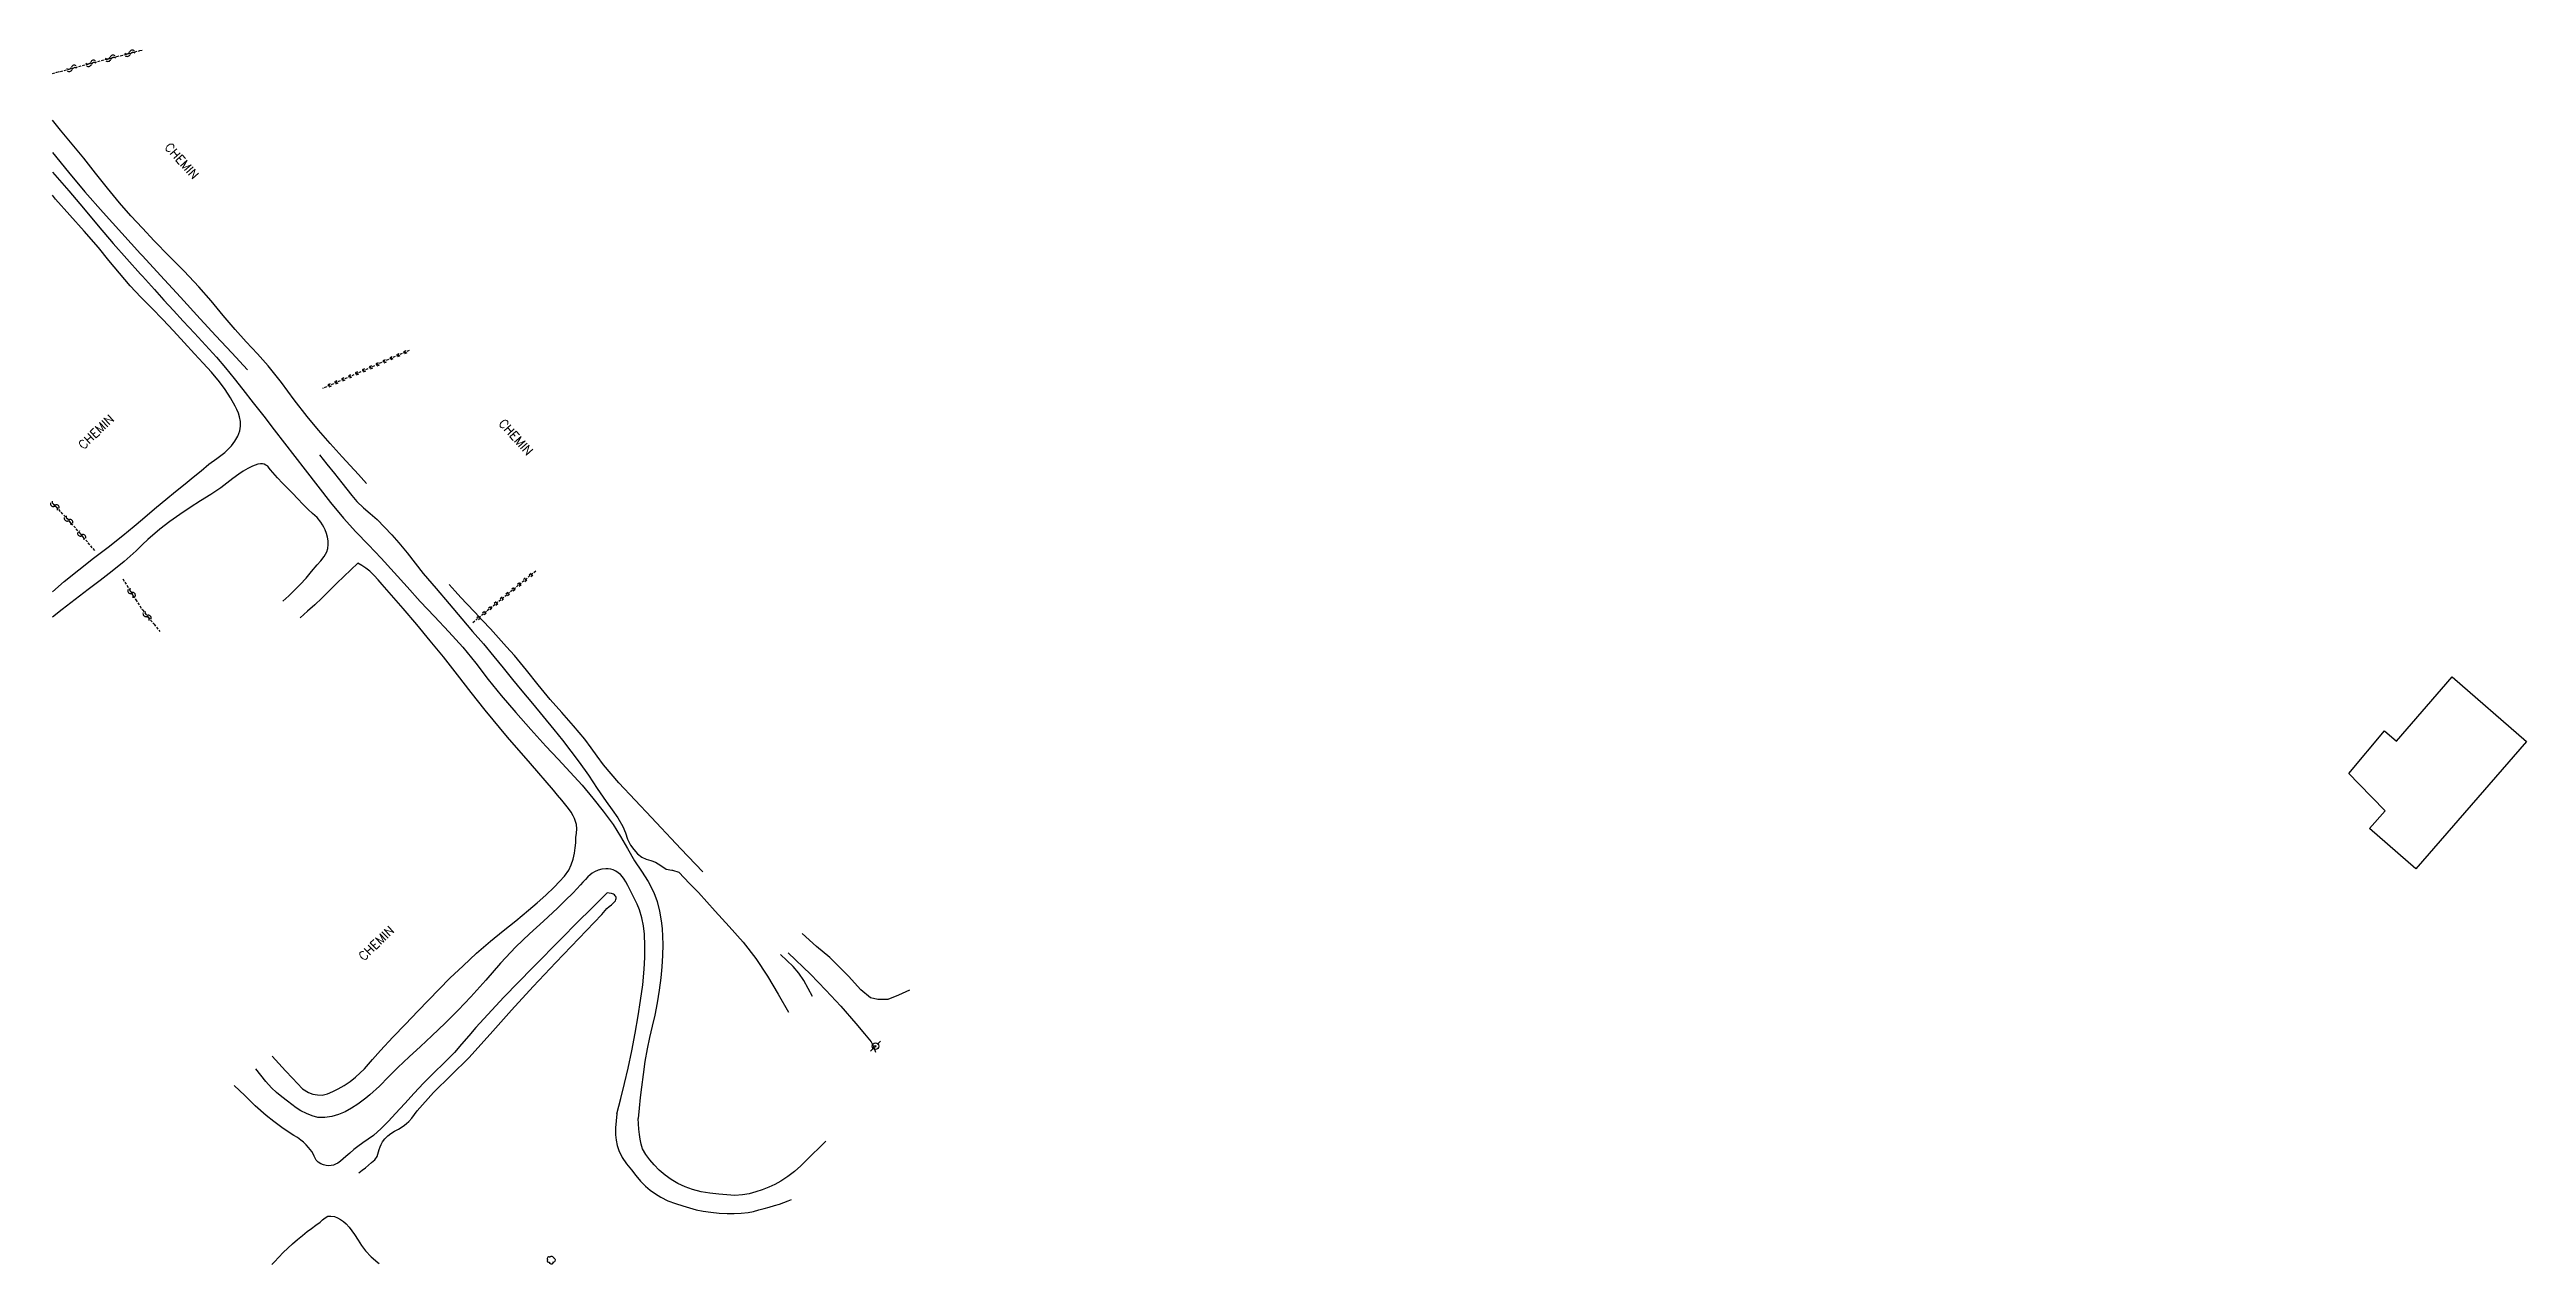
# Model space of a CAD drawing. Header units: millimetres. Extents: x 122999 to 123962, y 124009 to 125000.
# Drawn here: x 122999.4 to 123494, y 124300.9 to 124543.4 of the extents above; entities that cross this region are included whole.
import ezdxf
from ezdxf.enums import TextEntityAlignment as Align

# ---------------------------------------------------------------- set-up
doc = ezdxf.new("R2010")
doc.units = ezdxf.units.MM
doc.linetypes.add('DASHED', pattern=[0.75, 0.5, -0.25])
doc.layers.get('0').update_dxf_attribs({"linetype": 'CONTINUOUS'})
for name, color, linetype in [('W0071', 7, 'CONTINUOUS'), ('W0101', 7, 'CONTINUOUS'), ('W0220', 5, 'DASHED'), ('W0300', 7, 'CONTINUOUS'), ('W0473', 7, 'CONTINUOUS'), ('W0501', 5, 'DASHED'), ('W0510', 5, 'CONTINUOUS'), ('W0989', 7, 'CONTINUOUS')]:
    doc.layers.add(name, color=color, linetype=linetype)
doc.styles.get("Standard").update_dxf_attribs({"font": 'romans.shx', "width": 0.85})

msp = doc.modelspace()

# ---------------------------------------------------------------- texts
at = {"layer": 'W0989'}
for rotation, p in [(312.0361, (123025.85, 124521.13)), (43.7997, (123008.74, 124467.05)), (312.0361, (123092.55, 124466.01)), (43.7997, (123064.69, 124364.99))]:
    msp.add_text('CHEMIN', height=1.75, rotation=rotation, dxfattribs=at).set_placement(p, align=Align.MIDDLE_CENTER)

# ---------------------------------------------------------------- blocks, each defined once
blk = doc.blocks.new('T300')
for p, q in [((-0.8, 0.51), (-0.86, 0.34)), ((-0.86, 0.34), (-0.86, 0.17)), ((-0.86, 0.17), (-0.74, 0.06)), ((-0.69, 0.63), (-0.8, 0.51)), ((-0.8, -0.06), (-0.74, 0.06)), ((-0.74, 0.06), (-0.69, 0.11)), ((-0.57, 0.69), (-0.69, 0.63)), ((-0.46, 0.69), (-0.57, 0.69)), ((-0.29, 0.63), (-0.46, 0.69)), ((-0.29, 0.63), (-0.17, 0.74)), ((-0.23, 0.57), (-0.29, 0.63)), ((-0.17, 0.74), (-0.06, 0.8)), ((-0.06, 0.8), (0.06, 0.8)), ((0.06, 0.8), (0.23, 0.74)), ((0.23, 0.74), (0.34, 0.63)), ((0.34, 0.63), (0.4, 0.51)), ((0.46, 0.46), (0.34, 0.46)), ((0.4, 0.51), (0.4, 0.46)), ((0.57, 0.4), (0.46, 0.46)), ((0.57, 0.4), (0.69, 0.29)), ((0.69, 0.29), (0.74, 0.17)), ((0.74, 0.06), (0.69, -0.17)), ((0.74, 0.17), (0.74, 0.06)), ((-0.8, -0.17), (-0.8, -0.06)), ((-0.8, -0.23), (-0.8, -0.17)), ((-0.74, -0.34), (-0.8, -0.23)), ((-0.69, -0.4), (-0.74, -0.34)), ((-0.51, -0.46), (-0.69, -0.4)), ((-0.4, -0.46), (-0.51, -0.46)), ((-0.4, -0.46), (-0.34, -0.46)), ((-0.34, -0.46), (-0.34, -0.4)), ((-0.34, -0.51), (-0.34, -0.46)), ((-0.29, -0.63), (-0.34, -0.51)), ((-0.17, -0.74), (-0.29, -0.63)), ((-0.06, -0.8), (-0.17, -0.74)), ((0.06, -0.8), (-0.06, -0.8)), ((0.17, -0.74), (0.06, -0.8)), ((0.23, -0.69), (0.17, -0.74)), ((0.29, -0.46), (0.23, -0.46)), ((0.29, -0.63), (0.23, -0.69)), ((0.46, -0.4), (0.29, -0.46)), ((0.34, -0.51), (0.29, -0.63)), ((0.34, -0.51), (0.34, -0.46)), ((0.57, -0.34), (0.46, -0.4)), ((0.63, -0.29), (0.57, -0.34)), ((0.69, -0.17), (0.63, -0.29))]:
    blk.add_line(p, q)
blk = doc.blocks.new('T473')
for p, q in [((-0.166667, 0.166667), (0.166667, -0.166667)), ((-0.166667, -0.166667), (0.166667, 0.166667)), ((0.500001, 0.500001), (1.000002, 1.000002)), ((-1.000002, -1.000002), (-0.500001, -0.500001))]:
    blk.add_line(p, q)
blk.add_ellipse((0, 0), major_axis=(0.471405, 0.471405), ratio=1, start_param=5.4977871438, end_param=11.780972451)
blk = doc.blocks.new('t220o')
at = {"color": 0, "linetype": 'Continuous'}
for p, q in [((-0.25, 0.25), (0.25, 0.25)), ((-0.25, -0.25), (0.25, -0.25))]:
    blk.add_line(p, q, dxfattribs=at)
blk = doc.blocks.new('t500o')
at = {"color": 0, "linetype": 'Continuous'}
for centre, start, end in [((-0.5, 0.625), 216.8699, 323.1301), ((0.5, -0.125), 36.8699, 143.1301), ((0.5, -0.625), 36.8699, 143.1301), ((-0.5, 0.125), 216.8699, 323.1301)]:
    blk.add_arc(centre, 0.625, start, end, dxfattribs=at)

# ---------------------------------------------------------------- linework, layer by layer
at = {"layer": 'W0071'}
for points in [[(123000, 124518.91), (123003.29, 124515.16), (123006.24, 124511.67), (123009.18, 124508.16), (123012.15, 124504.68), (123014.87, 124501.59), (123017.62, 124498.53), (123018, 124498.11)], [(123018, 124493.62), (123017.68, 124493.94), (123015.53, 124496.21), (123013.38, 124498.72), (123011.3, 124501.28), (123009.2, 124503.83), (123006.37, 124507.08), (123003.5, 124510.3), (123000.65, 124513.53), (123000, 124514.29)], [(123018, 124498.11), (123020.38, 124495.48), (123022.29, 124493.37), (123024.2, 124491.26), (123026.12, 124489.16), (123028.36, 124486.77), (123030.61, 124484.39), (123032.8, 124481.96), (123034.57, 124479.84), (123036.3, 124477.69), (123038.02, 124475.53), (123040.13, 124472.85), (123042.21, 124470.16), (123044.3, 124467.46), (123046.36, 124464.8), (123048.41, 124462.14), (123050.48, 124459.49), (123053, 124456.23), (123055.54, 124452.97), (123058.17, 124449.8), (123060.62, 124447.11), (123063.14, 124444.48), (123065.65, 124441.83), (123068.25, 124438.97), (123070.83, 124436.09), (123073.43, 124433.22), (123076.3, 124430.18), (123079.2, 124427.15), (123082, 124424.05), (123084.57, 124420.88), (123087.05, 124417.63), (123089.59, 124414.43), (123092.52, 124411.02), (123095.53, 124407.67), (123098.56, 124404.34), (123100.99, 124401.74), (123103.43, 124399.16), (123105.8, 124396.51), (123107.94, 124393.97), (123110.02, 124391.38), (123111.97, 124388.7), (123113.46, 124386.32), (123114.86, 124383.87), (123116.27, 124381.43), (123117.62, 124379.36), (123118.98, 124377.29), (123120.1, 124375.12), (123120.75, 124373.29), (123121.24, 124371.39), (123121.6, 124369.47), (123121.77, 124367.9), (123121.85, 124366.32), (123121.88, 124364.73), (123121.85, 124362.51), (123121.72, 124360.3), (123121.51, 124358.09), (123121.18, 124355.6), (123120.75, 124353.12), (123120.28, 124350.65), (123119.79, 124348.41), (123119.27, 124346.18), (123118.79, 124343.94), (123118.34, 124341.38), (123117.96, 124338.81), (123117.62, 124336.24), (123117.38, 124334.17), (123117.17, 124332.1), (123116.96, 124330.03)], [(123018, 124449.66), (123018.54, 124450.12), (123020.78, 124452), (123022.69, 124453.56), (123024.61, 124455.12), (123026.53, 124456.68), (123028.11, 124457.99), (123029.7, 124459.3), (123031.28, 124460.61), (123032.85, 124461.76), (123034.42, 124462.91), (123035.76, 124464.25), (123036.46, 124465.19), (123037.07, 124466.2), (123037.47, 124467.26), (123037.58, 124468.18), (123037.55, 124469.13), (123037.4, 124470.06), (123037.16, 124470.78), (123036.84, 124471.49), (123036.5, 124472.18), (123035.58, 124473.87), (123034.51, 124475.49), (123033.38, 124477.05), (123031.8, 124478.96), (123030.1, 124480.78), (123028.39, 124482.6), (123026.3, 124484.91), (123024.21, 124487.2), (123022.09, 124489.48), (123019.9, 124491.72), (123018, 124493.62)], [(123046.05, 124433.27), (123047.21, 124434.36), (123048.37, 124435.45), (123049.49, 124436.57), (123050.66, 124437.85), (123051.78, 124439.17), (123052.87, 124440.52), (123053.59, 124441.34), (123054.3, 124442.17), (123054.81, 124443.08), (123055, 124443.8), (123055.09, 124444.55), (123055.09, 124445.3), (123054.97, 124446.04), (123054.75, 124446.77), (123054.47, 124447.48), (123054.22, 124448.01), (123053.94, 124448.53), (123053.63, 124449.03), (123052.86, 124449.93), (123051.97, 124450.73), (123051.09, 124451.54), (123050.04, 124452.62), (123048.99, 124453.72), (123047.95, 124454.81), (123046.94, 124455.83), (123045.94, 124456.84), (123044.96, 124457.88), (123044.5, 124458.42), (123044.05, 124458.97), (123043.58, 124459.5), (123043.29, 124459.84), (123043, 124460.18), (123042.66, 124460.44), (123042.31, 124460.58), (123041.94, 124460.65), (123041.56, 124460.68), (123041.02, 124460.61), (123040.48, 124460.43), (123039.96, 124460.22), (123039.01, 124459.77), (123038.11, 124459.21), (123037.23, 124458.63), (123036.01, 124457.75), (123034.84, 124456.81), (123033.64, 124455.9), (123031.62, 124454.56), (123029.56, 124453.29), (123027.52, 124451.98), (123025.47, 124450.58), (123023.44, 124449.15), (123021.47, 124447.65), (123019.05, 124445.55), (123018, 124444.56)], [(123000, 124435.15), (123002.39, 124437.16), (123005.28, 124439.54), (123008.2, 124441.82), (123011.15, 124444.07), (123014.06, 124446.36), (123016.31, 124448.23), (123018, 124449.66)], [(123018, 124444.56), (123016.71, 124443.34), (123014.32, 124441.19), (123011.97, 124439.28), (123009.58, 124437.41), (123007.18, 124435.56), (123004.58, 124433.57), (123001.97, 124431.59), (123000, 124430.1)], [(123043.91, 124342.48), (123045.23, 124340.98), (123046.55, 124339.49), (123047.93, 124338.05), (123048.93, 124336.97), (123049.96, 124335.93), (123051.13, 124335.17), (123052.01, 124334.88), (123052.95, 124334.71), (123053.88, 124334.69), (123054.96, 124334.93), (123056.02, 124335.4), (123057.05, 124335.93), (123058.27, 124336.62), (123059.44, 124337.42), (123060.56, 124338.27), (123062.32, 124339.92), (123063.94, 124341.76), (123065.55, 124343.59), (123068.02, 124346.21), (123070.5, 124348.83), (123072.99, 124351.43), (123075.11, 124353.64), (123077.24, 124355.83), (123079.4, 124357.99), (123082.04, 124360.51), (123084.72, 124362.98), (123087.46, 124365.39), (123089.99, 124367.46), (123092.56, 124369.48), (123095.08, 124371.56), (123096.82, 124373.07), (123098.54, 124374.6), (123100.18, 124376.21), (123101.25, 124377.28), (123102.29, 124378.38), (123103.14, 124379.59), (123103.62, 124380.66), (123103.98, 124381.8), (123104.25, 124382.96), (123104.41, 124384), (123104.5, 124385.05), (123104.56, 124386.11), (123104.64, 124386.98), (123104.7, 124387.85), (123104.64, 124388.7), (123104.49, 124389.29), (123104.28, 124389.88), (123104.03, 124390.44), (123103.58, 124391.17), (123103.05, 124391.85), (123102.51, 124392.53), (123101.71, 124393.55), (123100.89, 124394.56), (123100.07, 124395.57), (123095.48, 124400.85), (123090.9, 124406.12), (123086.41, 124411.48), (123083.62, 124415.01), (123080.87, 124418.58), (123078.08, 124422.12), (123075.45, 124425.37), (123072.79, 124428.59), (123070.08, 124431.77), (123068.68, 124433.38), (123067.26, 124434.98), (123065.83, 124436.57), (123065.03, 124437.49), (123064.24, 124438.4), (123063.37, 124439.24), (123062.6, 124439.82), (123061.8, 124440.35), (123060.99, 124440.88), (123059.58, 124439.53), (123058.18, 124438.19), (123056.78, 124436.83), (123055.8, 124435.84), (123054.82, 124434.84), (123053.83, 124433.86), (123052.39, 124432.54), (123050.93, 124431.25), (123049.46, 124429.96)], [(123112.74, 124330.96), (123113.51, 124333.99), (123114.28, 124337.02), (123115, 124340.06), (123115.73, 124343.53), (123116.4, 124347.01), (123116.99, 124350.5), (123117.46, 124353.59), (123117.88, 124356.68), (123118.15, 124359.79), (123118.28, 124362.12), (123118.34, 124364.46), (123118.21, 124366.78), (123118.01, 124368.43), (123117.72, 124370.07), (123117.27, 124371.66), (123116.8, 124372.76), (123116.25, 124373.82), (123115.69, 124374.89), (123115.31, 124375.69), (123114.92, 124376.48), (123114.49, 124377.25), (123114.17, 124377.76), (123113.83, 124378.26), (123113.44, 124378.7), (123113, 124379.07), (123112.52, 124379.4), (123112.01, 124379.64), (123111.53, 124379.77), (123111.02, 124379.83), (123110.51, 124379.84), (123109.75, 124379.75), (123109, 124379.55), (123108.29, 124379.24), (123107.82, 124378.95), (123107.37, 124378.61), (123106.95, 124378.24), (123106.44, 124377.73), (123105.96, 124377.18), (123105.48, 124376.64), (123103.97, 124375.07), (123102.42, 124373.53), (123100.86, 124372), (123098.09, 124369.41), (123095.27, 124366.87), (123092.53, 124364.26), (123089.5, 124360.99), (123086.58, 124357.62), (123083.59, 124354.31), (123081.02, 124351.66), (123078.42, 124349.05), (123075.77, 124346.48), (123073.52, 124344.38), (123071.24, 124342.3), (123068.98, 124340.2), (123067.13, 124338.35), (123065.3, 124336.48), (123063.37, 124334.72), (123062.59, 124334.08), (123061.79, 124333.45), (123060.97, 124332.86), (123059.75, 124332.07), (123058.48, 124331.35), (123057.16, 124330.8), (123055.81, 124330.42), (123054.4, 124330.2), (123053.03, 124330.23), (123051.87, 124330.52), (123050.74, 124331), (123049.65, 124331.56), (123048.72, 124332.13), (123047.83, 124332.78), (123046.95, 124333.45), (123045.84, 124334.31), (123044.76, 124335.21), (123043.74, 124336.16), (123042.66, 124337.36), (123041.66, 124338.63), (123040.66, 124339.9)], [(123171.17, 124355.62), (123168.93, 124354.65), (123166.85, 124353.75), (123164.84, 124353.78), (123163.39, 124354.11), (123161.42, 124355.71), (123158.98, 124358.4), (123155.26, 124362.12), (123152.57, 124364.35), (123149.74, 124366.93)], [(123146.92, 124363.1), (123151.42, 124358.79), (123154.42, 124355.63), (123157.43, 124352.43), (123160.46, 124348.94), (123162.14, 124346.92), (123163.51, 124345.33), (123164, 124344.41), (123164.38, 124343.26)], [(123112.74, 124330.96), (123112.58, 124329.55), (123112.42, 124328.14), (123112.42, 124326.74), (123112.56, 124325.68), (123112.78, 124324.63), (123113.1, 124323.62), (123113.79, 124322.25), (123114.68, 124320.97), (123115.63, 124319.73), (123116.5, 124318.6), (123117.43, 124317.51), (123118.43, 124316.5), (123119.4, 124315.69), (123120.44, 124314.94), (123121.52, 124314.28), (123122.92, 124313.6), (123124.4, 124313.04), (123125.89, 124312.55), (123127.22, 124312.15), (123128.57, 124311.81), (123129.93, 124311.53), (123131.52, 124311.29), (123133.13, 124311.13), (123134.74, 124311.06), (123136.14, 124311.05), (123137.54, 124311.1), (123138.93, 124311.25), (123140.01, 124311.47), (123141.08, 124311.76), (123142.14, 124312.06), (123143.15, 124312.34), (123144.17, 124312.63), (123145.17, 124312.94), (123146.07, 124313.26), (123146.96, 124313.6), (123147.59, 124313.84)], [(123154.43, 124325.48), (123154.43, 124325.48), (123154.43, 124325.48), (123150.37, 124321.47), (123150.37, 124321.47), (123149.44, 124320.58), (123148.19, 124319.46), (123146.88, 124318.4), (123145.49, 124317.47), (123144.29, 124316.83), (123143.04, 124316.28), (123141.76, 124315.8), (123140.47, 124315.36), (123139.16, 124314.99), (123137.84, 124314.74), (123136.26, 124314.66), (123134.67, 124314.74), (123133.08, 124314.9), (123131.32, 124315.1), (123129.57, 124315.4), (123127.86, 124315.84), (123126.37, 124316.38), (123124.92, 124317.03), (123123.55, 124317.82), (123122.34, 124318.7), (123121.2, 124319.7), (123120.16, 124320.78), (123119.29, 124321.78), (123118.49, 124322.84), (123117.87, 124323.98), (123117.58, 124324.9), (123117.4, 124325.86), (123117.25, 124326.83), (123117.12, 124327.89), (123117.04, 124328.96), (123116.96, 124330.03)]]:
    msp.add_lwpolyline(points, dxfattribs=at)
at = {"layer": 'W0101'}
msp.add_lwpolyline([(123458.54, 124398.87), (123465.67, 124407.37), (123468.06, 124405.3), (123479.22, 124418.15), (123494.03, 124405.28), (123471.94, 124379.86), (123462.71, 124387.88), (123465.81, 124391.44), (123460.57, 124396.79)], close=True, dxfattribs=at)
at = {"layer": 'W0220'}
for points in [[(123071.22, 124483.28), (123053.95, 124475.7)], [(123083.95, 124429.02), (123096.71, 124439.45)]]:
    msp.add_lwpolyline(points, dxfattribs=at)
at = {"layer": 'W0501'}
for points in [[(123000, 124538.58), (123000.92, 124538.82), (123006.88, 124540.4), (123012.85, 124541.95), (123017.48, 124543.14), (123017.95, 124543.26)], [(123008.47, 124443.37), (123006.06, 124446.17), (123003.64, 124448.98), (123001.14, 124451.7), (123000, 124452.84)], [(123014.1, 124437.71), (123015.37, 124435.63), (123016.64, 124433.55), (123018, 124431.53)], [(123018, 124431.53), (123019.12, 124430.07), (123020.3, 124428.65), (123021.47, 124427.23)]]:
    msp.add_lwpolyline(points, dxfattribs=at)
at = {"layer": 'W0510'}
for points in [[(123018, 124507.68), (123015.69, 124510.2), (123013.43, 124512.76), (123011.01, 124515.7), (123008.65, 124518.69), (123006.28, 124521.67), (123003.98, 124524.47), (123001.66, 124527.27), (123000, 124529.27)], [(123000, 124522.81), (123003.21, 124518.89), (123006.5, 124514.99), (123010.16, 124510.82), (123013.89, 124506.7), (123017.63, 124502.59), (123018, 124502.18)], [(123062.74, 124456.74), (123061.11, 124458.52), (123059.47, 124460.31), (123057.85, 124462.1), (123055.49, 124464.74), (123053.15, 124467.41), (123050.86, 124470.12), (123048.26, 124473.47), (123045.74, 124476.88), (123043.12, 124480.21), (123040.95, 124482.66), (123038.72, 124485.05), (123036.52, 124487.47), (123034.1, 124490.31), (123031.71, 124493.19), (123029.26, 124496.01), (123026.32, 124499.1), (123023.31, 124502.13), (123020.34, 124505.19), (123018, 124507.68)], [(123018, 124502.18), (123021.59, 124498.25), (123025.56, 124493.92), (123029.54, 124489.6), (123032.67, 124486.21), (123035.81, 124482.82), (123038.94, 124479.43)], [(123053.33, 124462.48), (123054.83, 124460.63), (123056.34, 124458.77), (123057.83, 124456.91), (123058.8, 124455.64), (123059.78, 124454.36), (123060.81, 124453.14), (123062.11, 124451.9), (123063.48, 124450.74), (123064.83, 124449.55), (123066.33, 124448.05), (123067.79, 124446.5), (123069.21, 124444.92), (123070.87, 124442.91), (123072.46, 124440.85), (123074.07, 124438.8), (123076.62, 124435.76), (123079.21, 124432.76), (123081.79, 124429.75), (123083.93, 124427.24), (123086.07, 124424.72), (123088.19, 124422.19), (123090.05, 124419.93), (123091.9, 124417.66), (123093.75, 124415.39), (123095.88, 124412.82), (123098.02, 124410.26), (123100.13, 124407.67), (123101.84, 124405.5), (123103.54, 124403.31), (123105.19, 124401.1), (123107.03, 124398.51), (123108.81, 124395.89), (123110.59, 124393.26), (123111.76, 124391.64), (123112.92, 124390.01), (123113.94, 124388.31), (123114.44, 124387.05), (123114.87, 124385.75), (123115.46, 124384.56), (123116.12, 124383.67), (123116.87, 124382.85), (123117.73, 124382.18), (123118.58, 124381.78), (123119.51, 124381.49), (123120.43, 124381.17), (123121.51, 124380.5), (123122.56, 124379.78), (123123.69, 124379.55), (123123.73, 124379.56), (123123.76, 124379.56), (123123.8, 124379.57), (123125.08, 124379.19), (123126.17, 124378.05), (123127.22, 124376.88), (123129.01, 124375.14), (123130.68, 124373.28), (123132.34, 124371.4), (123135.16, 124368.32), (123137.92, 124365.19), (123140.5, 124361.93), (123142.79, 124358.44), (123144.9, 124354.82), (123147, 124351.2)], [(123129.86, 124379.21), (123128.4, 124380.76), (123126.95, 124382.3), (123125.49, 124383.85), (123123.54, 124385.92), (123121.6, 124387.99), (123119.66, 124390.07), (123116.39, 124393.52), (123113.14, 124396.98), (123110.07, 124400.6), (123108.81, 124402.3), (123107.59, 124404.02), (123106.33, 124405.72), (123104.08, 124408.4), (123101.74, 124411.01), (123099.42, 124413.64), (123097.04, 124416.55), (123094.69, 124419.5), (123092.28, 124422.39), (123090.7, 124424.18), (123089.1, 124425.96), (123087.49, 124427.72), (123085.92, 124429.38), (123084.34, 124431.04), (123082.77, 124432.7), (123081.6, 124433.98), (123080.43, 124435.28), (123079.27, 124436.57)], [(123061.2, 124319.18), (123061.85, 124319.67), (123062.5, 124320.17), (123063.13, 124320.69), (123063.76, 124321.22), (123064.37, 124321.77), (123064.84, 124322.41), (123065, 124322.86), (123065.12, 124323.33), (123065.25, 124323.8), (123065.44, 124324.32), (123065.65, 124324.84), (123065.91, 124325.32), (123066.39, 124325.95), (123066.96, 124326.52), (123067.58, 124327.04), (123068.31, 124327.51), (123069.1, 124327.91), (123069.85, 124328.35), (123070.31, 124328.68), (123070.75, 124329.02), (123071.17, 124329.39), (123071.76, 124330.07), (123072.29, 124330.82), (123072.82, 124331.56), (123076.1, 124335.22), (123079.64, 124338.66), (123083.14, 124342.14), (123087.45, 124346.84), (123091.7, 124351.6), (123095.99, 124356.32), (123100.54, 124361.14), (123105.12, 124365.92), (123109.71, 124370.7), (123110.04, 124371.11), (123110.38, 124371.52), (123110.73, 124371.91), (123111.17, 124372.3), (123111.64, 124372.66), (123112.06, 124373.07), (123112.24, 124373.27), (123112.42, 124373.47), (123112.53, 124373.7), (123112.57, 124373.9), (123112.57, 124374.1), (123112.53, 124374.29), (123112.41, 124374.48), (123112.22, 124374.64), (123112.02, 124374.77), (123111.64, 124374.91), (123111.21, 124374.97), (123110.79, 124375.03), (123107.77, 124372.03), (123104.75, 124369.04), (123101.75, 124366.03), (123095.93, 124360.16), (123090.16, 124354.24), (123084.57, 124348.16), (123083.14, 124346.5), (123081.73, 124344.82), (123080.28, 124343.18), (123078.25, 124341.12), (123076.17, 124339.12), (123074.11, 124337.09), (123072.24, 124335.08), (123070.4, 124333.03), (123068.53, 124331.02), (123067.1, 124329.49), (123065.66, 124327.99), (123064.11, 124326.6), (123063.08, 124325.87), (123062.02, 124325.18), (123060.98, 124324.45), (123060.18, 124323.79), (123059.41, 124323.1), (123058.62, 124322.42), (123058.1, 124321.96), (123057.57, 124321.5), (123057, 124321.11), (123056.57, 124320.89), (123056.12, 124320.71), (123055.66, 124320.6), (123055.16, 124320.57), (123054.65, 124320.62), (123054.16, 124320.74), (123053.62, 124320.97), (123053.11, 124321.29), (123052.69, 124321.69), (123052.47, 124322.08), (123052.3, 124322.52), (123052.11, 124322.95), (123051.81, 124323.4), (123051.47, 124323.83), (123051.12, 124324.25), (123050.66, 124324.76), (123050.17, 124325.25), (123049.65, 124325.71), (123048.96, 124326.2), (123048.22, 124326.63), (123047.49, 124327.07), (123045.85, 124328.2), (123044.24, 124329.39), (123042.68, 124330.63), (123040.51, 124332.55), (123038.42, 124334.57), (123036.33, 124336.59)], [(123151.78, 124354.34), (123150.92, 124355.93), (123150.06, 124357.53), (123149.08, 124359.03), (123147.94, 124360.33), (123146.68, 124361.54), (123145.42, 124362.75)], [(123043.83, 124300.88), (123044.33, 124301.39), (123046.12, 124303.23), (123047.98, 124305), (123048.94, 124305.83), (123049.92, 124306.65), (123050.91, 124307.44), (123051.76, 124308.07), (123052.62, 124308.69), (123053.47, 124309.32), (123053.96, 124309.76), (123054.45, 124310.19), (123054.98, 124310.48), (123055.63, 124310.54), (123056.32, 124310.42), (123056.97, 124310.21), (123057.57, 124309.88), (123058.13, 124309.45), (123058.65, 124308.97), (123059.25, 124308.31), (123059.79, 124307.58), (123060.32, 124306.84), (123061.04, 124305.75), (123061.74, 124304.63), (123062.5, 124303.58), (123063.69, 124302.38), (123065, 124301.29), (123065.27, 124301.05)]]:
    msp.add_lwpolyline(points, dxfattribs=at)

# ---------------------------------------------------------------- block references
at = {"layer": 'W0220'}
for p, rotation in [((123070.43, 124482.93), 203.6893664985175), ((123059.44, 124478.11), 203.6893664985175), ((123060.82, 124478.71), 203.6893664985175), ((123062.19, 124479.32), 203.6893664985175), ((123063.57, 124479.92), 203.6893664985175), ((123064.94, 124480.52), 203.6893664985175), ((123066.31, 124481.12), 203.6893664985175), ((123067.69, 124481.73), 203.6893664985175), ((123069.06, 124482.33), 203.6893664985175), ((123055.32, 124476.3), 203.6893664985175), ((123056.7, 124476.91), 203.6893664985175), ((123058.07, 124477.51), 203.6893664985175), ((123095.56, 124438.51), 39.26249939850211), ((123089.76, 124433.77), 39.26249939850211), ((123090.92, 124434.72), 39.26249939850211), ((123092.08, 124435.67), 39.26249939850211), ((123093.24, 124436.61), 39.26249939850211), ((123094.4, 124437.56), 39.26249939850211), ((123085.11, 124429.97), 39.26249939850211), ((123086.27, 124430.92), 39.26249939850211), ((123087.43, 124431.87), 39.26249939850211), ((123088.6, 124432.82), 39.26249939850211)]:
    msp.add_blockref('t220o', p, dxfattribs=dict(at, rotation=rotation))
at = {"layer": 'W0300'}
msp.add_blockref('T300', (123099.66, 124301.71), dxfattribs=at)
at = {"layer": 'W0473'}
msp.add_blockref('T473', (123164.36, 124344.43), dxfattribs=at)
at = {"layer": 'W0501'}
for p, rotation in [((123015.48, 124542.63), 14.41414013622033), ((123003.87, 124539.6), 14.84761647374435), ((123007.73, 124540.62), 14.55443733254803), ((123011.61, 124541.63), 14.55443733254803), ((123000.5, 124452.34), 134.9999999996343), ((123003.24, 124449.42), 132.5866635671379), ((123005.86, 124446.4), 130.7353588156988), ((123015.82, 124434.89), 301.4072758749173), ((123018.93, 124430.32), 307.4926533330897)]:
    msp.add_blockref('t500o', p, dxfattribs=dict(at, rotation=rotation))

msp.set_redraw_order([(e.dxf.handle, doc.entitydb.next_handle()) for e in msp.query("TEXT MTEXT ATTDEF DIMENSION ARC_DIMENSION")])  # texts and dimensions are drawn at this point

doc.saveas('drawing.dxf')
